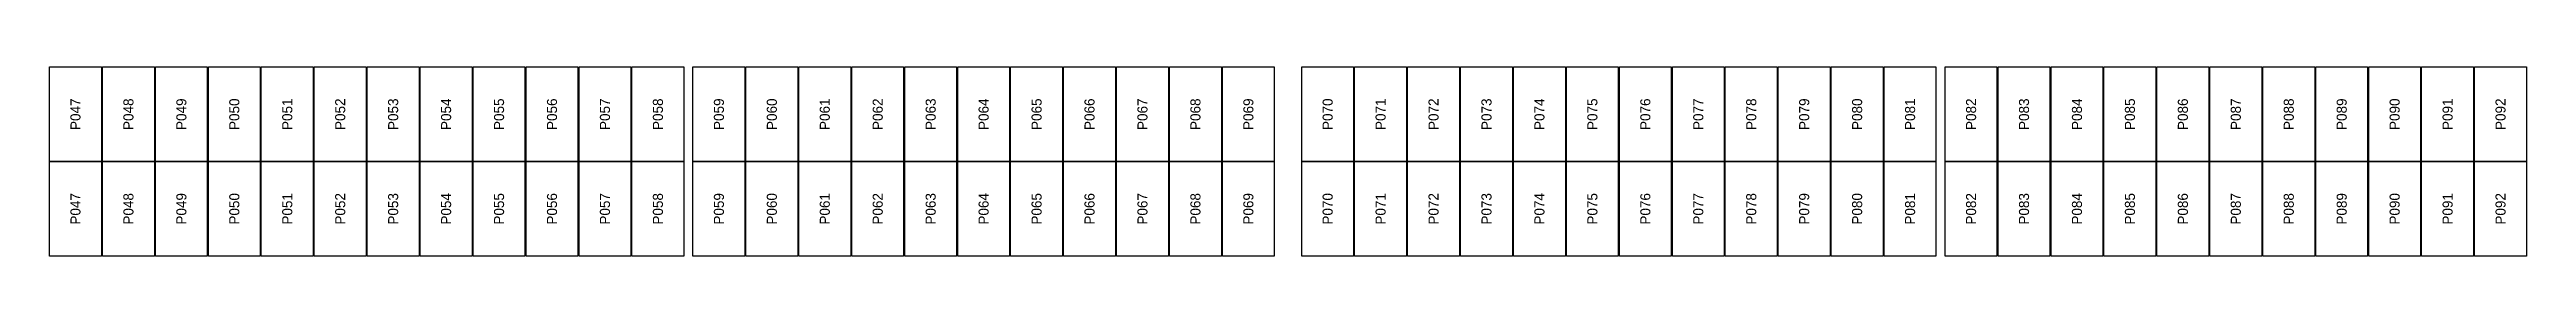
# Model space of a CAD drawing. Extents: x 296295 to 296770, y 651564 to 652121.
# Drawn here: x 296649.5 to 296703.7, y 651702.3 to 651706.4 of the extents above; entities that cross this region are included whole.
import ezdxf
from ezdxf.enums import TextEntityAlignment as Align

# ---------------------------------------------------------------- set-up
doc = ezdxf.new("R2010")
doc.units = 0

msp = doc.modelspace()

# ---------------------------------------------------------------- texts
at = {"layer": 'PANEL_POSITION'}
for s, p in [('P047', (296650.081, 651705.353)), ('P048', (296651.239, 651705.353)), ('P049', (296652.397, 651705.353)), ('P050', (296653.555, 651705.353)), ('P051', (296654.713, 651705.353)), ('P052', (296655.871, 651705.353)), ('P053', (296657.029, 651705.353)), ('P054', (296658.187, 651705.353)), ('P055', (296659.345, 651705.353)), ('P056', (296660.503, 651705.353)), ('P057', (296661.661, 651705.353)), ('P058', (296662.819, 651705.353)), ('P059', (296664.153, 651705.353)), ('P060', (296665.311, 651705.353)), ('P061', (296666.469, 651705.353)), ('P062', (296667.627, 651705.353)), ('P063', (296668.785, 651705.353)), ('P064', (296669.943, 651705.353)), ('P065', (296671.101, 651705.353)), ('P066', (296672.259, 651705.353)), ('P067', (296673.417, 651705.353)), ('P068', (296674.575, 651705.353)), ('P069', (296675.733, 651705.353)), ('P070', (296677.467, 651705.353)), ('P071', (296678.625, 651705.353)), ('P072', (296679.783, 651705.353)), ('P073', (296680.941, 651705.353)), ('P074', (296682.099, 651705.353)), ('P075', (296683.257, 651705.353)), ('P076', (296684.415, 651705.353)), ('P077', (296685.573, 651705.353)), ('P078', (296686.731, 651705.353)), ('P079', (296687.889, 651705.353)), ('P080', (296689.047, 651705.353)), ('P081', (296690.205, 651705.353)), ('P082', (296691.539, 651705.353)), ('P083', (296692.697, 651705.353)), ('P084', (296693.855, 651705.353)), ('P085', (296695.013, 651705.353)), ('P086', (296696.171, 651705.353)), ('P087', (296697.329, 651705.353)), ('P088', (296698.487, 651705.353)), ('P089', (296699.645, 651705.353)), ('P090', (296700.803, 651705.353)), ('P091', (296701.961, 651705.353)), ('P092', (296703.119, 651705.353)), ('P047', (296650.081, 651703.29)), ('P048', (296651.239, 651703.29)), ('P049', (296652.397, 651703.29)), ('P050', (296653.555, 651703.29)), ('P051', (296654.713, 651703.29)), ('P052', (296655.871, 651703.29)), ('P053', (296657.029, 651703.29)), ('P054', (296658.187, 651703.29)), ('P055', (296659.345, 651703.29)), ('P056', (296660.503, 651703.29)), ('P057', (296661.661, 651703.29)), ('P058', (296662.819, 651703.29)), ('P059', (296664.153, 651703.29)), ('P060', (296665.311, 651703.29)), ('P061', (296666.469, 651703.29)), ('P062', (296667.627, 651703.29)), ('P063', (296668.785, 651703.29)), ('P064', (296669.943, 651703.29)), ('P065', (296671.101, 651703.29)), ('P066', (296672.259, 651703.29)), ('P067', (296673.417, 651703.29)), ('P068', (296674.575, 651703.29)), ('P069', (296675.733, 651703.29)), ('P070', (296677.467, 651703.29)), ('P071', (296678.625, 651703.29)), ('P072', (296679.783, 651703.29)), ('P073', (296680.941, 651703.29)), ('P074', (296682.099, 651703.29)), ('P075', (296683.257, 651703.29)), ('P076', (296684.415, 651703.29)), ('P077', (296685.573, 651703.29)), ('P078', (296686.731, 651703.29)), ('P079', (296687.889, 651703.29)), ('P080', (296689.047, 651703.29)), ('P081', (296690.205, 651703.29)), ('P082', (296691.539, 651703.29)), ('P083', (296692.697, 651703.29)), ('P084', (296693.855, 651703.29)), ('P085', (296695.013, 651703.29)), ('P086', (296696.171, 651703.29)), ('P087', (296697.329, 651703.29)), ('P088', (296698.487, 651703.29)), ('P089', (296699.645, 651703.29)), ('P090', (296700.803, 651703.29)), ('P091', (296701.961, 651703.29)), ('P092', (296703.119, 651703.29))]:
    msp.add_text(s, height=0.22, rotation=90, dxfattribs=at).set_placement(p, align=Align.MIDDLE_CENTER)

# ---------------------------------------------------------------- linework, layer by layer
at = {"layer": 'PANELS_MASTER'}
for points in [[(296649.514, 651706.385), (296650.648, 651706.385), (296650.648, 651704.322), (296649.514, 651704.322)], [(296650.672, 651706.385), (296651.806, 651706.385), (296651.806, 651704.322), (296650.672, 651704.322)], [(296651.83, 651706.385), (296652.964, 651706.385), (296652.964, 651704.322), (296651.83, 651704.322)], [(296652.988, 651706.385), (296654.122, 651706.385), (296654.122, 651704.322), (296652.988, 651704.322)], [(296654.146, 651706.385), (296655.28, 651706.385), (296655.28, 651704.322), (296654.146, 651704.322)], [(296655.304, 651706.385), (296656.438, 651706.385), (296656.438, 651704.322), (296655.304, 651704.322)], [(296656.462, 651706.385), (296657.596, 651706.385), (296657.596, 651704.322), (296656.462, 651704.322)], [(296657.62, 651706.385), (296658.754, 651706.385), (296658.754, 651704.322), (296657.62, 651704.322)], [(296658.778, 651706.385), (296659.912, 651706.385), (296659.912, 651704.322), (296658.778, 651704.322)], [(296659.936, 651706.385), (296661.07, 651706.385), (296661.07, 651704.322), (296659.936, 651704.322)], [(296661.094, 651706.385), (296662.228, 651706.385), (296662.228, 651704.322), (296661.094, 651704.322)], [(296662.252, 651706.385), (296663.386, 651706.385), (296663.386, 651704.322), (296662.252, 651704.322)], [(296663.586, 651706.385), (296664.72, 651706.385), (296664.72, 651704.322), (296663.586, 651704.322)], [(296664.744, 651706.385), (296665.878, 651706.385), (296665.878, 651704.322), (296664.744, 651704.322)], [(296665.902, 651706.385), (296667.036, 651706.385), (296667.036, 651704.322), (296665.902, 651704.322)], [(296667.06, 651706.385), (296668.194, 651706.385), (296668.194, 651704.322), (296667.06, 651704.322)], [(296668.218, 651706.385), (296669.352, 651706.385), (296669.352, 651704.322), (296668.218, 651704.322)], [(296669.376, 651706.385), (296670.51, 651706.385), (296670.51, 651704.322), (296669.376, 651704.322)], [(296670.534, 651706.385), (296671.668, 651706.385), (296671.668, 651704.322), (296670.534, 651704.322)], [(296671.692, 651706.385), (296672.826, 651706.385), (296672.826, 651704.322), (296671.692, 651704.322)], [(296672.85, 651706.385), (296673.984, 651706.385), (296673.984, 651704.322), (296672.85, 651704.322)], [(296674.008, 651706.385), (296675.142, 651706.385), (296675.142, 651704.322), (296674.008, 651704.322)], [(296675.166, 651706.385), (296676.3, 651706.385), (296676.3, 651704.322), (296675.166, 651704.322)], [(296676.9, 651706.385), (296678.034, 651706.385), (296678.034, 651704.322), (296676.9, 651704.322)], [(296678.058, 651706.385), (296679.192, 651706.385), (296679.192, 651704.322), (296678.058, 651704.322)], [(296679.216, 651706.385), (296680.35, 651706.385), (296680.35, 651704.322), (296679.216, 651704.322)], [(296680.374, 651706.385), (296681.508, 651706.385), (296681.508, 651704.322), (296680.374, 651704.322)], [(296681.532, 651706.385), (296682.666, 651706.385), (296682.666, 651704.322), (296681.532, 651704.322)], [(296682.69, 651706.385), (296683.824, 651706.385), (296683.824, 651704.322), (296682.69, 651704.322)], [(296683.848, 651706.385), (296684.982, 651706.385), (296684.982, 651704.322), (296683.848, 651704.322)], [(296685.006, 651706.385), (296686.14, 651706.385), (296686.14, 651704.322), (296685.006, 651704.322)], [(296686.164, 651706.385), (296687.298, 651706.385), (296687.298, 651704.322), (296686.164, 651704.322)], [(296687.322, 651706.385), (296688.456, 651706.385), (296688.456, 651704.322), (296687.322, 651704.322)], [(296688.48, 651706.385), (296689.614, 651706.385), (296689.614, 651704.322), (296688.48, 651704.322)], [(296689.638, 651706.385), (296690.772, 651706.385), (296690.772, 651704.322), (296689.638, 651704.322)], [(296690.972, 651706.385), (296692.106, 651706.385), (296692.106, 651704.322), (296690.972, 651704.322)], [(296692.13, 651706.385), (296693.264, 651706.385), (296693.264, 651704.322), (296692.13, 651704.322)], [(296693.288, 651706.385), (296694.422, 651706.385), (296694.422, 651704.322), (296693.288, 651704.322)], [(296694.446, 651706.385), (296695.58, 651706.385), (296695.58, 651704.322), (296694.446, 651704.322)], [(296695.604, 651706.385), (296696.738, 651706.385), (296696.738, 651704.322), (296695.604, 651704.322)], [(296696.762, 651706.385), (296697.896, 651706.385), (296697.896, 651704.322), (296696.762, 651704.322)], [(296697.92, 651706.385), (296699.054, 651706.385), (296699.054, 651704.322), (296697.92, 651704.322)], [(296699.078, 651706.385), (296700.212, 651706.385), (296700.212, 651704.322), (296699.078, 651704.322)], [(296700.236, 651706.385), (296701.37, 651706.385), (296701.37, 651704.322), (296700.236, 651704.322)], [(296701.394, 651706.385), (296702.528, 651706.385), (296702.528, 651704.322), (296701.394, 651704.322)], [(296702.552, 651706.385), (296703.686, 651706.385), (296703.686, 651704.322), (296702.552, 651704.322)], [(296649.514, 651704.322), (296650.648, 651704.322), (296650.648, 651702.259), (296649.514, 651702.259)], [(296650.672, 651704.322), (296651.806, 651704.322), (296651.806, 651702.259), (296650.672, 651702.259)], [(296651.83, 651704.322), (296652.964, 651704.322), (296652.964, 651702.259), (296651.83, 651702.259)], [(296652.988, 651704.322), (296654.122, 651704.322), (296654.122, 651702.259), (296652.988, 651702.259)], [(296654.146, 651704.322), (296655.28, 651704.322), (296655.28, 651702.259), (296654.146, 651702.259)], [(296655.304, 651704.322), (296656.438, 651704.322), (296656.438, 651702.259), (296655.304, 651702.259)], [(296656.462, 651704.322), (296657.596, 651704.322), (296657.596, 651702.259), (296656.462, 651702.259)], [(296657.62, 651704.322), (296658.754, 651704.322), (296658.754, 651702.259), (296657.62, 651702.259)], [(296658.778, 651704.322), (296659.912, 651704.322), (296659.912, 651702.259), (296658.778, 651702.259)], [(296659.936, 651704.322), (296661.07, 651704.322), (296661.07, 651702.259), (296659.936, 651702.259)], [(296661.094, 651704.322), (296662.228, 651704.322), (296662.228, 651702.259), (296661.094, 651702.259)], [(296662.252, 651704.322), (296663.386, 651704.322), (296663.386, 651702.259), (296662.252, 651702.259)], [(296663.586, 651704.322), (296664.72, 651704.322), (296664.72, 651702.259), (296663.586, 651702.259)], [(296664.744, 651704.322), (296665.878, 651704.322), (296665.878, 651702.259), (296664.744, 651702.259)], [(296665.902, 651704.322), (296667.036, 651704.322), (296667.036, 651702.259), (296665.902, 651702.259)], [(296667.06, 651704.322), (296668.194, 651704.322), (296668.194, 651702.259), (296667.06, 651702.259)], [(296668.218, 651704.322), (296669.352, 651704.322), (296669.352, 651702.259), (296668.218, 651702.259)], [(296669.376, 651704.322), (296670.51, 651704.322), (296670.51, 651702.259), (296669.376, 651702.259)], [(296670.534, 651704.322), (296671.668, 651704.322), (296671.668, 651702.259), (296670.534, 651702.259)], [(296671.692, 651704.322), (296672.826, 651704.322), (296672.826, 651702.259), (296671.692, 651702.259)], [(296672.85, 651704.322), (296673.984, 651704.322), (296673.984, 651702.259), (296672.85, 651702.259)], [(296674.008, 651704.322), (296675.142, 651704.322), (296675.142, 651702.259), (296674.008, 651702.259)], [(296675.166, 651704.322), (296676.3, 651704.322), (296676.3, 651702.259), (296675.166, 651702.259)], [(296676.9, 651704.322), (296678.034, 651704.322), (296678.034, 651702.259), (296676.9, 651702.259)], [(296678.058, 651704.322), (296679.192, 651704.322), (296679.192, 651702.259), (296678.058, 651702.259)], [(296679.216, 651704.322), (296680.35, 651704.322), (296680.35, 651702.259), (296679.216, 651702.259)], [(296680.374, 651704.322), (296681.508, 651704.322), (296681.508, 651702.259), (296680.374, 651702.259)], [(296681.532, 651704.322), (296682.666, 651704.322), (296682.666, 651702.259), (296681.532, 651702.259)], [(296682.69, 651704.322), (296683.824, 651704.322), (296683.824, 651702.259), (296682.69, 651702.259)], [(296683.848, 651704.322), (296684.982, 651704.322), (296684.982, 651702.259), (296683.848, 651702.259)], [(296685.006, 651704.322), (296686.14, 651704.322), (296686.14, 651702.259), (296685.006, 651702.259)], [(296686.164, 651704.322), (296687.298, 651704.322), (296687.298, 651702.259), (296686.164, 651702.259)], [(296687.322, 651704.322), (296688.456, 651704.322), (296688.456, 651702.259), (296687.322, 651702.259)], [(296688.48, 651704.322), (296689.614, 651704.322), (296689.614, 651702.259), (296688.48, 651702.259)], [(296689.638, 651704.322), (296690.772, 651704.322), (296690.772, 651702.259), (296689.638, 651702.259)], [(296690.972, 651704.322), (296692.106, 651704.322), (296692.106, 651702.259), (296690.972, 651702.259)], [(296692.13, 651704.322), (296693.264, 651704.322), (296693.264, 651702.259), (296692.13, 651702.259)], [(296693.288, 651704.322), (296694.422, 651704.322), (296694.422, 651702.259), (296693.288, 651702.259)], [(296694.446, 651704.322), (296695.58, 651704.322), (296695.58, 651702.259), (296694.446, 651702.259)], [(296695.604, 651704.322), (296696.738, 651704.322), (296696.738, 651702.259), (296695.604, 651702.259)], [(296696.762, 651704.322), (296697.896, 651704.322), (296697.896, 651702.259), (296696.762, 651702.259)], [(296697.92, 651704.322), (296699.054, 651704.322), (296699.054, 651702.259), (296697.92, 651702.259)], [(296699.078, 651704.322), (296700.212, 651704.322), (296700.212, 651702.259), (296699.078, 651702.259)], [(296700.236, 651704.322), (296701.37, 651704.322), (296701.37, 651702.259), (296700.236, 651702.259)], [(296701.394, 651704.322), (296702.528, 651704.322), (296702.528, 651702.259), (296701.394, 651702.259)], [(296702.552, 651704.322), (296703.686, 651704.322), (296703.686, 651702.259), (296702.552, 651702.259)]]:
    msp.add_lwpolyline(points, close=True, dxfattribs=at)

msp.set_redraw_order([(e.dxf.handle, doc.entitydb.next_handle()) for e in msp.query("TEXT MTEXT ATTDEF DIMENSION ARC_DIMENSION")])  # texts and dimensions are drawn at this point

doc.saveas('drawing.dxf')
